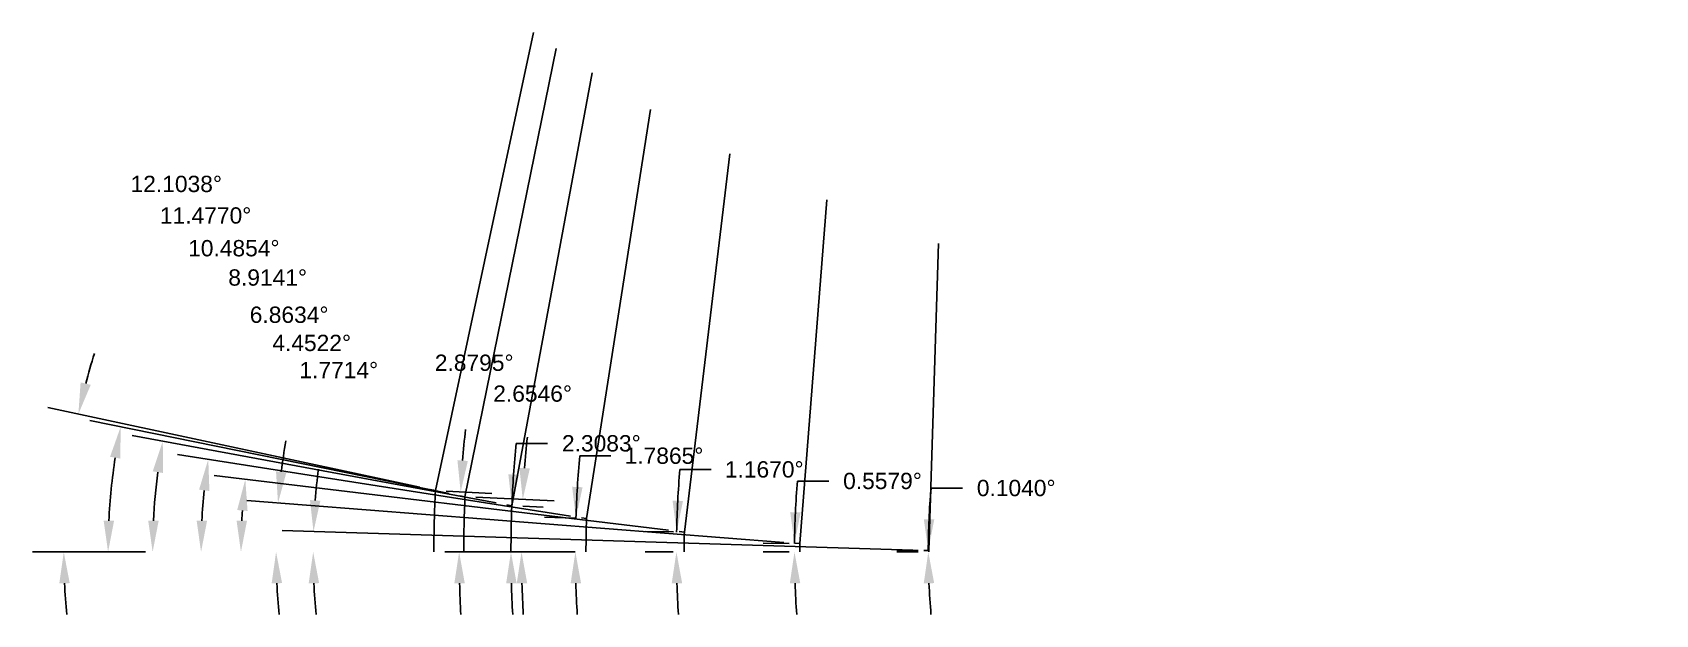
# Model space of a CAD drawing. Header units: inches. Extents: x 57 to 298, y -41 to 19.
# Drawn here: x 197.1 to 206.43, y -5.7 to -2.36 of the extents above; entities that cross this region are included whole.
import ezdxf

# ---------------------------------------------------------------- set-up
doc = ezdxf.new("R2010")
doc.units = ezdxf.units.IN
doc.header["$MEASUREMENT"] = 0
doc.header["$PDMODE"] = 35
doc.layers.get('Defpoints').update_dxf_attribs({"color": 10})
doc.layers.add('Blade_6', color=7, linetype='Continuous', true_color=0xc880f5)
doc.styles.get("Standard").update_dxf_attribs({"font": 'arial.ttf'})
doc.dimstyles.get("Standard").update_dxf_attribs({"dimtxt": 0.09375, "dimasz": 0.18, "dimexe": 0.18, "dimexo": 0.0625, "dimgap": 0.09, "dimtad": 0, "dimtih": 1, "dimtoh": 1, "dimdec": 4, "dimzin": 0, "dimdsep": 46, "dimtxsty": 'Standard', "dimcen": 0.09, "dimadec": 4, "dimazin": 0, "dimtfac": 1, "dimtdec": 4, "dimtofl": 0, "dimtmove": 0, "dimatfit": 3, "dimfxl": 1, "dimtolj": 1, "dimtzin": 0, "dimarcsym": 0})

msp = doc.modelspace()

# ---------------------------------------------------------------- blocks, each defined once
blk = doc.blocks.new('*D338')
at = {"layer": 'Blade_6', "color": 0, "lineweight": -2, "transparency": 16777216}
for p, q in [((202.2668, -4.9769), (202.4468, -4.9769)), ((202.1918, -5.3364), (202.0706, -5.3362)), ((202.1918, -5.3441), (202.0706, -5.3441))]:
    blk.add_line(p, q, dxfattribs=at)
for start, end in [(174.96217, 179.89597), (174.96332, 177.42964), (182.46632, 184.93265)]:
    blk.add_arc((206.4326, -5.3441), 4.1819, start, end, dxfattribs=at)
at = {"layer": 'Blade_6', "color": 0, "transparency": 16777216}
for points in [[(202.2848, -5.1573), (202.2248, -5.1559), (202.2506, -5.3365)], [(202.2245, -5.5247), (202.2845, -5.5234), (202.2506, -5.3441)]]:
    blk.add_solid(points, dxfattribs=at)
at = {"layer": 'Defpoints', "color": 0, "transparency": 16777216}
for p in [(202.2506, -5.3416), (202.2543, -5.3365), (202.2543, -5.3441), (206.4326, -5.3441)]:
    blk.add_point(p, dxfattribs=at)
at = {"layer": 'Blade_6', "color": 0, "transparency": 16777216, "insert": (202.7562, -4.9769), "char_height": 0.09375, "attachment_point": 5}
blk.add_mtext('\\A1;0.1040°', dxfattribs=at)
blk = doc.blocks.new('*D339')
at = {"layer": 'Blade_6', "color": 0, "lineweight": -2, "transparency": 16777216}
for p, q in [((201.4979, -4.9363), (201.6779, -4.9363)), ((201.4502, -5.2956), (201.3014, -5.2942)), ((201.45, -5.3441), (201.3011, -5.3441))]:
    blk.add_line(p, q, dxfattribs=at)
for start, end in [(175.27546, 179.44213), (175.27615, 177.35914), (182.08299, 184.16598)]:
    blk.add_arc((206.4326, -5.3441), 4.9514, start, end, dxfattribs=at)
at = {"layer": 'Blade_6', "color": 0, "transparency": 16777216}
for points in [[(201.5164, -5.1168), (201.4564, -5.1151), (201.4814, -5.2959)], [(201.4544, -5.5246), (201.5144, -5.5235), (201.4811, -5.3441)]]:
    blk.add_solid(points, dxfattribs=at)
at = {"layer": 'Defpoints', "color": 0, "transparency": 16777216}
for p in [(201.5127, -5.2962), (201.4812, -5.328), (201.5125, -5.3441), (206.4326, -5.3441)]:
    blk.add_point(p, dxfattribs=at)
at = {"layer": 'Blade_6', "color": 0, "transparency": 16777216, "insert": (201.9874, -4.9363), "char_height": 0.09375, "attachment_point": 5}
blk.add_mtext('\\A1;0.5579°', dxfattribs=at)
blk = doc.blocks.new('*D340')
at = {"layer": 'Blade_6', "color": 0, "lineweight": -2, "transparency": 16777216}
for p, q in [((200.8223, -4.8699), (201.0023, -4.8699)), ((200.7855, -5.2291), (200.6235, -5.2258)), ((200.7843, -5.3441), (200.6223, -5.3441))]:
    blk.add_line(p, q, dxfattribs=at)
for start, end in [(175.16889, 178.833), (175.16936, 177.00118), (181.83182, 183.66364)]:
    blk.add_arc((206.4326, -5.3441), 5.6303, start, end, dxfattribs=at)
at = {"layer": 'Blade_6', "color": 0, "transparency": 16777216}
for points in [[(200.84, -5.0507), (200.78, -5.0485), (200.8035, -5.2295)], [(200.7752, -5.5246), (200.8352, -5.5236), (200.8023, -5.3441)]]:
    blk.add_solid(points, dxfattribs=at)
at = {"layer": 'Defpoints', "color": 0, "transparency": 16777216}
for p in [(200.8024, -5.3059), (200.848, -5.2304), (200.8468, -5.3441), (206.4326, -5.3441)]:
    blk.add_point(p, dxfattribs=at)
at = {"layer": 'Blade_6', "color": 0, "transparency": 16777216, "insert": (201.3073, -4.8699), "char_height": 0.09375, "attachment_point": 5}
blk.add_mtext('\\A1;1.1670°', dxfattribs=at)
blk = doc.blocks.new('*D341')
at = {"layer": 'Blade_6', "color": 0, "lineweight": -2, "transparency": 16777216}
for p, q in [((200.246, -4.7911), (200.426, -4.7911)), ((200.2227, -5.1504), (200.0445, -5.1449)), ((200.2197, -5.3441), (200.0413, -5.3441))]:
    blk.add_line(p, q, dxfattribs=at)
for start, end in [(174.89216, 178.21346), (174.89251, 176.55298), (181.66048, 183.32096)]:
    blk.add_arc((206.4326, -5.3441), 6.2112, start, end, dxfattribs=at)
at = {"layer": 'Blade_6', "color": 0, "transparency": 16777216}
for points in [[(200.2626, -4.972), (200.2026, -4.9693), (200.2244, -5.1505)], [(200.194, -5.5245), (200.254, -5.5237), (200.2213, -5.3441)]]:
    blk.add_solid(points, dxfattribs=at)
at = {"layer": 'Defpoints', "color": 0, "transparency": 16777216}
for p in [(200.2852, -5.1524), (200.2217, -5.2796), (200.2822, -5.3441), (206.4326, -5.3441)]:
    blk.add_point(p, dxfattribs=at)
at = {"layer": 'Blade_6', "color": 0, "transparency": 16777216, "insert": (200.731, -4.7911), "char_height": 0.09375, "attachment_point": 5}
blk.add_mtext('\\A1;1.7865°', dxfattribs=at)
blk = doc.blocks.new('*D342')
at = {"layer": 'Blade_6', "color": 0, "lineweight": -2, "transparency": 16777216}
for p, q in [((199.8804, -4.7199), (200.0604, -4.7199)), ((199.9185, -5.0815), (200.0359, -5.0863)), ((199.9132, -5.3441), (200.0307, -5.3441))]:
    blk.add_line(p, q, dxfattribs=at)
for start, end in [(174.55749, 177.69173), (174.55778, 176.12475), (181.56697, 183.13394)]:
    blk.add_arc((206.4326, -5.3441), 6.5818, start, end, dxfattribs=at)
at = {"layer": 'Blade_6', "color": 0, "transparency": 16777216}
for points in [[(199.8957, -4.9009), (199.8358, -4.8977), (199.8561, -5.079)], [(199.8232, -5.5245), (199.8832, -5.5237), (199.8507, -5.3441)]]:
    blk.add_solid(points, dxfattribs=at)
at = {"layer": 'Defpoints', "color": 0, "transparency": 16777216}
for p in [(199.8561, -5.079), (199.8513, -5.2557), (199.8507, -5.3441), (206.4326, -5.3441)]:
    blk.add_point(p, dxfattribs=at)
at = {"layer": 'Blade_6', "color": 0, "transparency": 16777216, "insert": (200.3706, -4.7199), "char_height": 0.09375, "attachment_point": 5}
blk.add_mtext('\\A1;2.3083°', dxfattribs=at)
blk = doc.blocks.new('*D343')
at = {"layer": 'Blade_6', "color": 0, "lineweight": -2, "transparency": 16777216}
for p, q in [((199.6488, -5.0296), (200.0984, -5.0504)), ((199.6415, -5.3441), (200.0916, -5.3441))]:
    blk.add_line(p, q, dxfattribs=at)
for start, end in [(174.18216, 175.76377), (181.5816, 183.16321)]:
    blk.add_arc((206.4326, -5.3441), 6.521, start, end, dxfattribs=at)
at = {"layer": 'Blade_6', "color": 0, "transparency": 16777216}
for points in [[(199.9594, -4.8642), (199.8995, -4.8606), (199.9186, -5.0421)], [(199.8841, -5.5245), (199.9441, -5.5237), (199.9116, -5.3441)]]:
    blk.add_solid(points, dxfattribs=at)
at = {"layer": 'Defpoints', "color": 0, "transparency": 16777216}
for p in [(199.5863, -5.0267), (199.9124, -5.2434), (199.579, -5.3441), (206.4326, -5.3441)]:
    blk.add_point(p, dxfattribs=at)
at = {"layer": 'Blade_6', "color": 0, "transparency": 16777216, "insert": (199.9754, -4.4341), "char_height": 0.09375, "attachment_point": 5}
blk.add_mtext('\\A1;2.6546°', dxfattribs=at)
blk = doc.blocks.new('*D344')
at = {"layer": 'Blade_6', "color": 0, "lineweight": -2, "transparency": 16777216}
for p, q in [((199.4788, -4.9943), (199.7413, -5.0076)), ((199.47, -5.3441), (199.7328, -5.3441))]:
    blk.add_line(p, q, dxfattribs=at)
for start, end in [(174.12223, 175.62135), (181.49912, 182.99824)]:
    blk.add_arc((206.4326, -5.3441), 6.8797, start, end, dxfattribs=at)
at = {"layer": 'Blade_6', "color": 0, "transparency": 16777216}
for points in [[(199.6029, -4.8208), (199.543, -4.817), (199.5615, -4.9985)], [(199.5252, -5.5245), (199.5852, -5.5237), (199.5528, -5.3441)]]:
    blk.add_solid(points, dxfattribs=at)
at = {"layer": 'Defpoints', "color": 0, "transparency": 16777216}
for p in [(199.4163, -4.9912), (199.5538, -5.2289), (199.4075, -5.3441), (206.4326, -5.3441)]:
    blk.add_point(p, dxfattribs=at)
at = {"layer": 'Blade_6', "color": 0, "transparency": 16777216, "insert": (199.6394, -4.2565), "char_height": 0.09375, "attachment_point": 5}
blk.add_mtext('\\A1;2.8795°', dxfattribs=at)
blk = doc.blocks.new('*D345')
at = {"layer": 'Blade_6', "color": 0, "lineweight": -2, "transparency": 16777216}
blk.add_line((202.1619, -5.3337), (198.5353, -5.2215), dxfattribs=at)
for start, end in [(172.78033, 175.50445), (182.72413, 185.44825)]:
    blk.add_arc((202.4996, -5.3441), 3.7862, start, end, dxfattribs=at)
at = {"layer": 'Blade_6', "color": 0, "transparency": 16777216}
for points in [[(198.755, -5.049), (198.6951, -5.0457), (198.7152, -5.2271)], [(198.6877, -5.5248), (198.7477, -5.5234), (198.7134, -5.3441)]]:
    blk.add_solid(points, dxfattribs=at)
at = {"layer": 'Defpoints', "color": 0, "transparency": 16777216}
for p in [(198.7136, -5.3051), (197.8122, -5.3441), (202.2244, -5.3356), (202.2543, -5.3365), (202.7451, -5.3441)]:
    blk.add_point(p, dxfattribs=at)
at = {"layer": 'Blade_6', "color": 0, "transparency": 16777216, "insert": (198.8607, -4.2983), "char_height": 0.09375, "attachment_point": 5}
blk.add_mtext('\\A1;1.7714°', dxfattribs=at)
blk = doc.blocks.new('*D346')
at = {"layer": 'Blade_6', "color": 0, "lineweight": -2, "transparency": 16777216}
blk.add_line((201.4205, -5.289), (198.3317, -5.0485), dxfattribs=at)
for start, end in [(169.86138, 172.70456), (182.84319, 185.68638)]:
    blk.add_arc((202.128, -5.3441), 3.6277, start, end, dxfattribs=at)
at = {"layer": 'Blade_6', "color": 0, "transparency": 16777216}
for points in [[(198.5595, -4.8865), (198.4998, -4.8804), (198.5112, -5.0625)], [(198.4747, -5.5248), (198.5347, -5.5233), (198.5002, -5.3441)]]:
    blk.add_solid(points, dxfattribs=at)
at = {"layer": 'Defpoints', "color": 0, "transparency": 16777216}
for p in [(198.5015, -5.2502), (201.4828, -5.2939), (201.5127, -5.2962), (197.8122, -5.3441), (202.7451, -5.3441)]:
    blk.add_point(p, dxfattribs=at)
at = {"layer": 'Blade_6', "color": 0, "transparency": 16777216, "insert": (198.705, -4.1426), "char_height": 0.09375, "attachment_point": 5}
blk.add_mtext('\\A1;4.4522°', dxfattribs=at)
blk = doc.blocks.new('*D347')
at = {"layer": 'Blade_6', "color": 0, "lineweight": -2, "transparency": 16777216}
blk.add_line((200.7561, -5.2193), (198.1445, -4.905), dxfattribs=at)
blk.add_arc((201.7931, -5.3441), 3.4949, 176.08785, 177.04873, dxfattribs=at)
at = {"layer": 'Blade_6', "color": 0, "transparency": 16777216}
for points in [[(198.2765, -5.1029), (198.3362, -5.1085), (198.3233, -4.9265)], [(198.3328, -5.165), (198.2729, -5.1634), (198.2982, -5.3441)]]:
    blk.add_solid(points, dxfattribs=at)
at = {"layer": 'Defpoints', "color": 0, "transparency": 16777216}
for p in [(198.301, -5.2046), (200.8182, -5.2268), (200.848, -5.2304), (197.8122, -5.3441), (202.7451, -5.3441)]:
    blk.add_point(p, dxfattribs=at)
at = {"layer": 'Blade_6', "color": 0, "transparency": 16777216, "insert": (198.5752, -3.9805), "char_height": 0.09375, "attachment_point": 5}
blk.add_mtext('\\A1;6.8634°', dxfattribs=at)
blk = doc.blocks.new('*D348')
at = {"layer": 'Blade_6', "color": 0, "lineweight": -2, "transparency": 16777216}
blk.add_line((200.1938, -5.138), (197.9324, -4.7834), dxfattribs=at)
blk.add_arc((201.5076, -5.3441), 3.4389, 174.08516, 177.00069, dxfattribs=at)
at = {"layer": 'Blade_6', "color": 0, "transparency": 16777216}
for points in [[(198.0573, -4.9859), (198.1168, -4.9936), (198.1103, -4.8112)], [(198.1034, -5.165), (198.0434, -5.1634), (198.0687, -5.3441)]]:
    blk.add_solid(points, dxfattribs=at)
at = {"layer": 'Defpoints', "color": 0, "transparency": 16777216}
for p in [(198.0733, -5.1659), (200.2555, -5.1477), (200.2852, -5.1524), (197.8122, -5.3441), (202.7451, -5.3441)]:
    blk.add_point(p, dxfattribs=at)
at = {"layer": 'Blade_6', "color": 0, "transparency": 16777216, "insert": (198.4519, -3.7665), "char_height": 0.09375, "attachment_point": 5}
blk.add_mtext('\\A1;8.9141°', dxfattribs=at)
blk = doc.blocks.new('*D349')
at = {"layer": 'Blade_6', "color": 0, "lineweight": -2, "transparency": 16777216}
for p, q in [((199.7651, -5.0622), (197.6717, -4.6748)), ((197.7497, -5.3441), (197.6103, -5.3441))]:
    blk.add_line(p, q, dxfattribs=at)
blk.add_arc((201.2884, -5.3441), 3.4982, 172.46313, 177.05148, dxfattribs=at)
at = {"layer": 'Blade_6', "color": 0, "transparency": 16777216}
for points in [[(197.7908, -4.8806), (197.8501, -4.89), (197.8487, -4.7075)], [(197.8249, -5.165), (197.7649, -5.1634), (197.7903, -5.3441)]]:
    blk.add_solid(points, dxfattribs=at)
at = {"layer": 'Defpoints', "color": 0, "transparency": 16777216}
for p in [(197.7968, -5.1309), (199.8266, -5.0736), (199.8561, -5.079), (197.8122, -5.3441), (202.7451, -5.3441)]:
    blk.add_point(p, dxfattribs=at)
at = {"layer": 'Blade_6', "color": 0, "transparency": 16777216, "insert": (198.2573, -3.5979), "char_height": 0.09375, "attachment_point": 5}
blk.add_mtext('\\A1;10.4854°', dxfattribs=at)
blk = doc.blocks.new('*D350')
at = {"layer": 'Blade_6', "color": 0, "lineweight": -2, "transparency": 16777216}
for p, q in [((199.4957, -5.0083), (197.43, -4.5889)), ((197.7497, -5.3441), (197.3541, -5.3441))]:
    blk.add_line(p, q, dxfattribs=at)
blk.add_arc((201.1498, -5.3441), 3.6156, 171.3757, 177.14729, dxfattribs=at)
at = {"layer": 'Blade_6', "color": 0, "transparency": 16777216}
for points in [[(197.5455, -4.7967), (197.6046, -4.8072), (197.6064, -4.6247)], [(197.5686, -5.1649), (197.5086, -5.1634), (197.5341, -5.3441)]]:
    blk.add_solid(points, dxfattribs=at)
at = {"layer": 'Defpoints', "color": 0, "transparency": 16777216}
for p in [(199.5569, -5.0207), (199.5863, -5.0267), (197.5422, -5.1029), (197.8122, -5.3441), (202.7451, -5.3441)]:
    blk.add_point(p, dxfattribs=at)
at = {"layer": 'Blade_6', "color": 0, "transparency": 16777216, "insert": (198.0951, -3.4098), "char_height": 0.09375, "attachment_point": 5}
blk.add_mtext('\\A1;11.4770°', dxfattribs=at)
blk = doc.blocks.new('*D351')
at = {"layer": 'Blade_6', "color": 0, "lineweight": -2, "transparency": 16777216}
for p, q in [((199.3259, -4.9718), (197.1874, -4.5132)), ((197.7497, -5.3441), (197.0993, -5.3441))]:
    blk.add_line(p, q, dxfattribs=at)
for start, end in [(162.44285, 165.1695), (182.72665, 185.4533)]:
    blk.add_arc((201.062, -5.3441), 3.7827, start, end, dxfattribs=at)
at = {"layer": 'Blade_6', "color": 0, "transparency": 16777216}
for points in [[(197.4344, -4.3829), (197.3761, -4.3689), (197.3634, -4.5509)], [(197.2535, -5.5248), (197.3135, -5.5234), (197.2793, -5.3441)]]:
    blk.add_solid(points, dxfattribs=at)
at = {"layer": 'Defpoints', "color": 0, "transparency": 16777216}
for p in [(199.387, -4.9849), (199.4163, -4.9912), (197.2886, -5.078), (197.8122, -5.3441), (202.7451, -5.3441)]:
    blk.add_point(p, dxfattribs=at)
at = {"layer": 'Blade_6', "color": 0, "transparency": 16777216, "insert": (197.9263, -3.2283), "char_height": 0.09375, "attachment_point": 5}
blk.add_mtext('\\A1;12.1038°', dxfattribs=at)

# ---------------------------------------------------------------- dimensions: what is measured, and where the dimension line sits
at = {"layer": 'Blade_6'}
for base, line1, line2, picture, middle in [((197.2886316, -5.07797), ((202.7450723, -5.3441202), (197.8122056, -5.3441202)), ((199.3870028, -4.9849152), (199.4163359, -4.9912057)), '*D351', (197.926345, -3.2282735)), ((197.5422038, -5.10288303), ((202.74507231, -5.34412021), (197.81220558, -5.34412021)), ((199.55694762, -5.02072418), (199.58634776, -5.02669342)), '*D350', (198.09505087, -3.40984776)), ((197.79676159, -5.13085997), ((202.74507231, -5.34412021), (197.81220558, -5.34412021)), ((199.82656417, -5.07356942), (199.85606321, -5.07902897)), '*D349', (198.2572677, -3.59790693)), ((198.07333705, -5.16585551), ((202.74507231, -5.34412021), (197.81220558, -5.34412021)), ((200.25553416, -5.14772744), (200.28517181, -5.15237607)), '*D348', (198.45192845, -3.76651164)), ((198.3010003, -5.204607), ((202.7450723, -5.3441202), (197.8122056, -5.3441202)), ((200.8181757, -5.2267721), (200.8479607, -5.2303572)), '*D347', (198.5752133, -3.98051)), ((198.50146125, -5.25016497), ((202.745072307, -5.34412021), (197.812205582, -5.34412021)), ((201.482815048, -5.29388661), (201.512724519, -5.296215456)), '*D346', (198.704986932, -4.142629832)), ((198.71360506, -5.30510101), ((202.74507231, -5.34412021), (197.81220558, -5.34412021)), ((202.22435595, -5.33560626), (202.25434161, -5.33653362)), '*D345', (198.86071539, -4.29826495))]:
    dim = msp.add_angular_dim_2l(base=base, line1=line1, line2=line2, dimstyle='Standard', dxfattribs=at)
    dim.commit()
    dim.dimension.update_dxf_attribs({"geometry": picture, "text_midpoint": middle, "dimtype": 162})
for base, center, p1, p2, picture, middle in [((199.55381, -5.22887), (206.43257, -5.34412), (199.41634, -4.99121), (199.40747, -5.34412), '*D344', (199.63936, -4.25645)), ((199.912389, -5.243414), (206.432572, -5.34412), (199.586348, -5.026693), (199.578993, -5.34412), '*D343', (199.975416, -4.434139))]:
    dim = msp.add_angular_dim_3p(base=base, center=center, p1=p1, p2=p2, dimstyle='Standard', dxfattribs=at)
    dim.commit()
    dim.dimension.update_dxf_attribs({"geometry": picture, "text_midpoint": middle, "dimtype": 165})
for base, center, p1, p2, picture, middle in [((199.85132, -5.25574), (206.43257, -5.34412), (199.85606, -5.07903), (199.85072, -5.34412), '*D342', (200.3706, -4.71985)), ((200.22168, -5.27956), (206.43257, -5.34412), (200.28517, -5.15238), (200.28218, -5.34412), '*D341', (200.73101, -4.79113)), ((200.80241, -5.30589), (206.43257, -5.34412), (200.84796, -5.23036), (200.8468, -5.34412), '*D340', (201.30728, -4.86994)), ((201.481152, -5.32805), (206.432572, -5.34412), (201.512725, -5.296215), (201.512491, -5.34412), '*D339', (201.987361, -4.936292)), ((202.250626, -5.341589), (206.432572, -5.34412), (202.254342, -5.336534), (202.254335, -5.34412), '*D338', (202.756191, -4.976889))]:
    dim = msp.add_angular_dim_3p(base=base, center=center, p1=p1, p2=p2, dimstyle='Standard', dxfattribs=at)
    dim.commit()
    dim.dimension.update_dxf_attribs({"geometry": picture, "text_midpoint": middle})

# ---------------------------------------------------------------- linework, layer by layer
at = {"layer": 'Blade_6'}
for p, q in [((199.41634, -4.99121), (199.98131, -2.35669)), ((199.58635, -5.02669), (200.10988, -2.44816)), ((199.85606, -5.07903), (200.31699, -2.58855)), ((200.28517, -5.15238), (200.65417, -2.79981)), ((200.84796, -5.23036), (201.10993, -3.05391)), ((201.51272, -5.29622), (201.66663, -3.31963)), ((202.25434, -5.33653), (202.30895, -3.57079)), ((199.387, -4.98492), (199.41634, -4.99121)), ((199.55695, -5.02072), (199.58635, -5.02669)), ((199.82656, -5.07357), (199.85606, -5.07903)), ((200.25553, -5.14773), (200.28517, -5.15238)), ((200.81818, -5.22677), (200.84796, -5.23036)), ((201.48282, -5.29389), (201.51272, -5.29622)), ((202.22436, -5.33561), (202.25434, -5.33653))]:
    msp.add_line(p, q, dxfattribs=at)
for radius, start in [(7.02511, 177.120467), (6.85358, 177.345369), (6.58185, 177.691725), (6.15039, 178.213461), (5.58577, 178.833001), (4.92008, 179.442126), (4.17824, 179.895966)]:
    msp.add_arc((206.43257, -5.34412), radius, start, 180, dxfattribs=at)

msp.set_redraw_order([(e.dxf.handle, doc.entitydb.next_handle()) for e in msp.query("TEXT MTEXT ATTDEF DIMENSION ARC_DIMENSION")])  # texts and dimensions are drawn at this point

doc.saveas('drawing.dxf')
